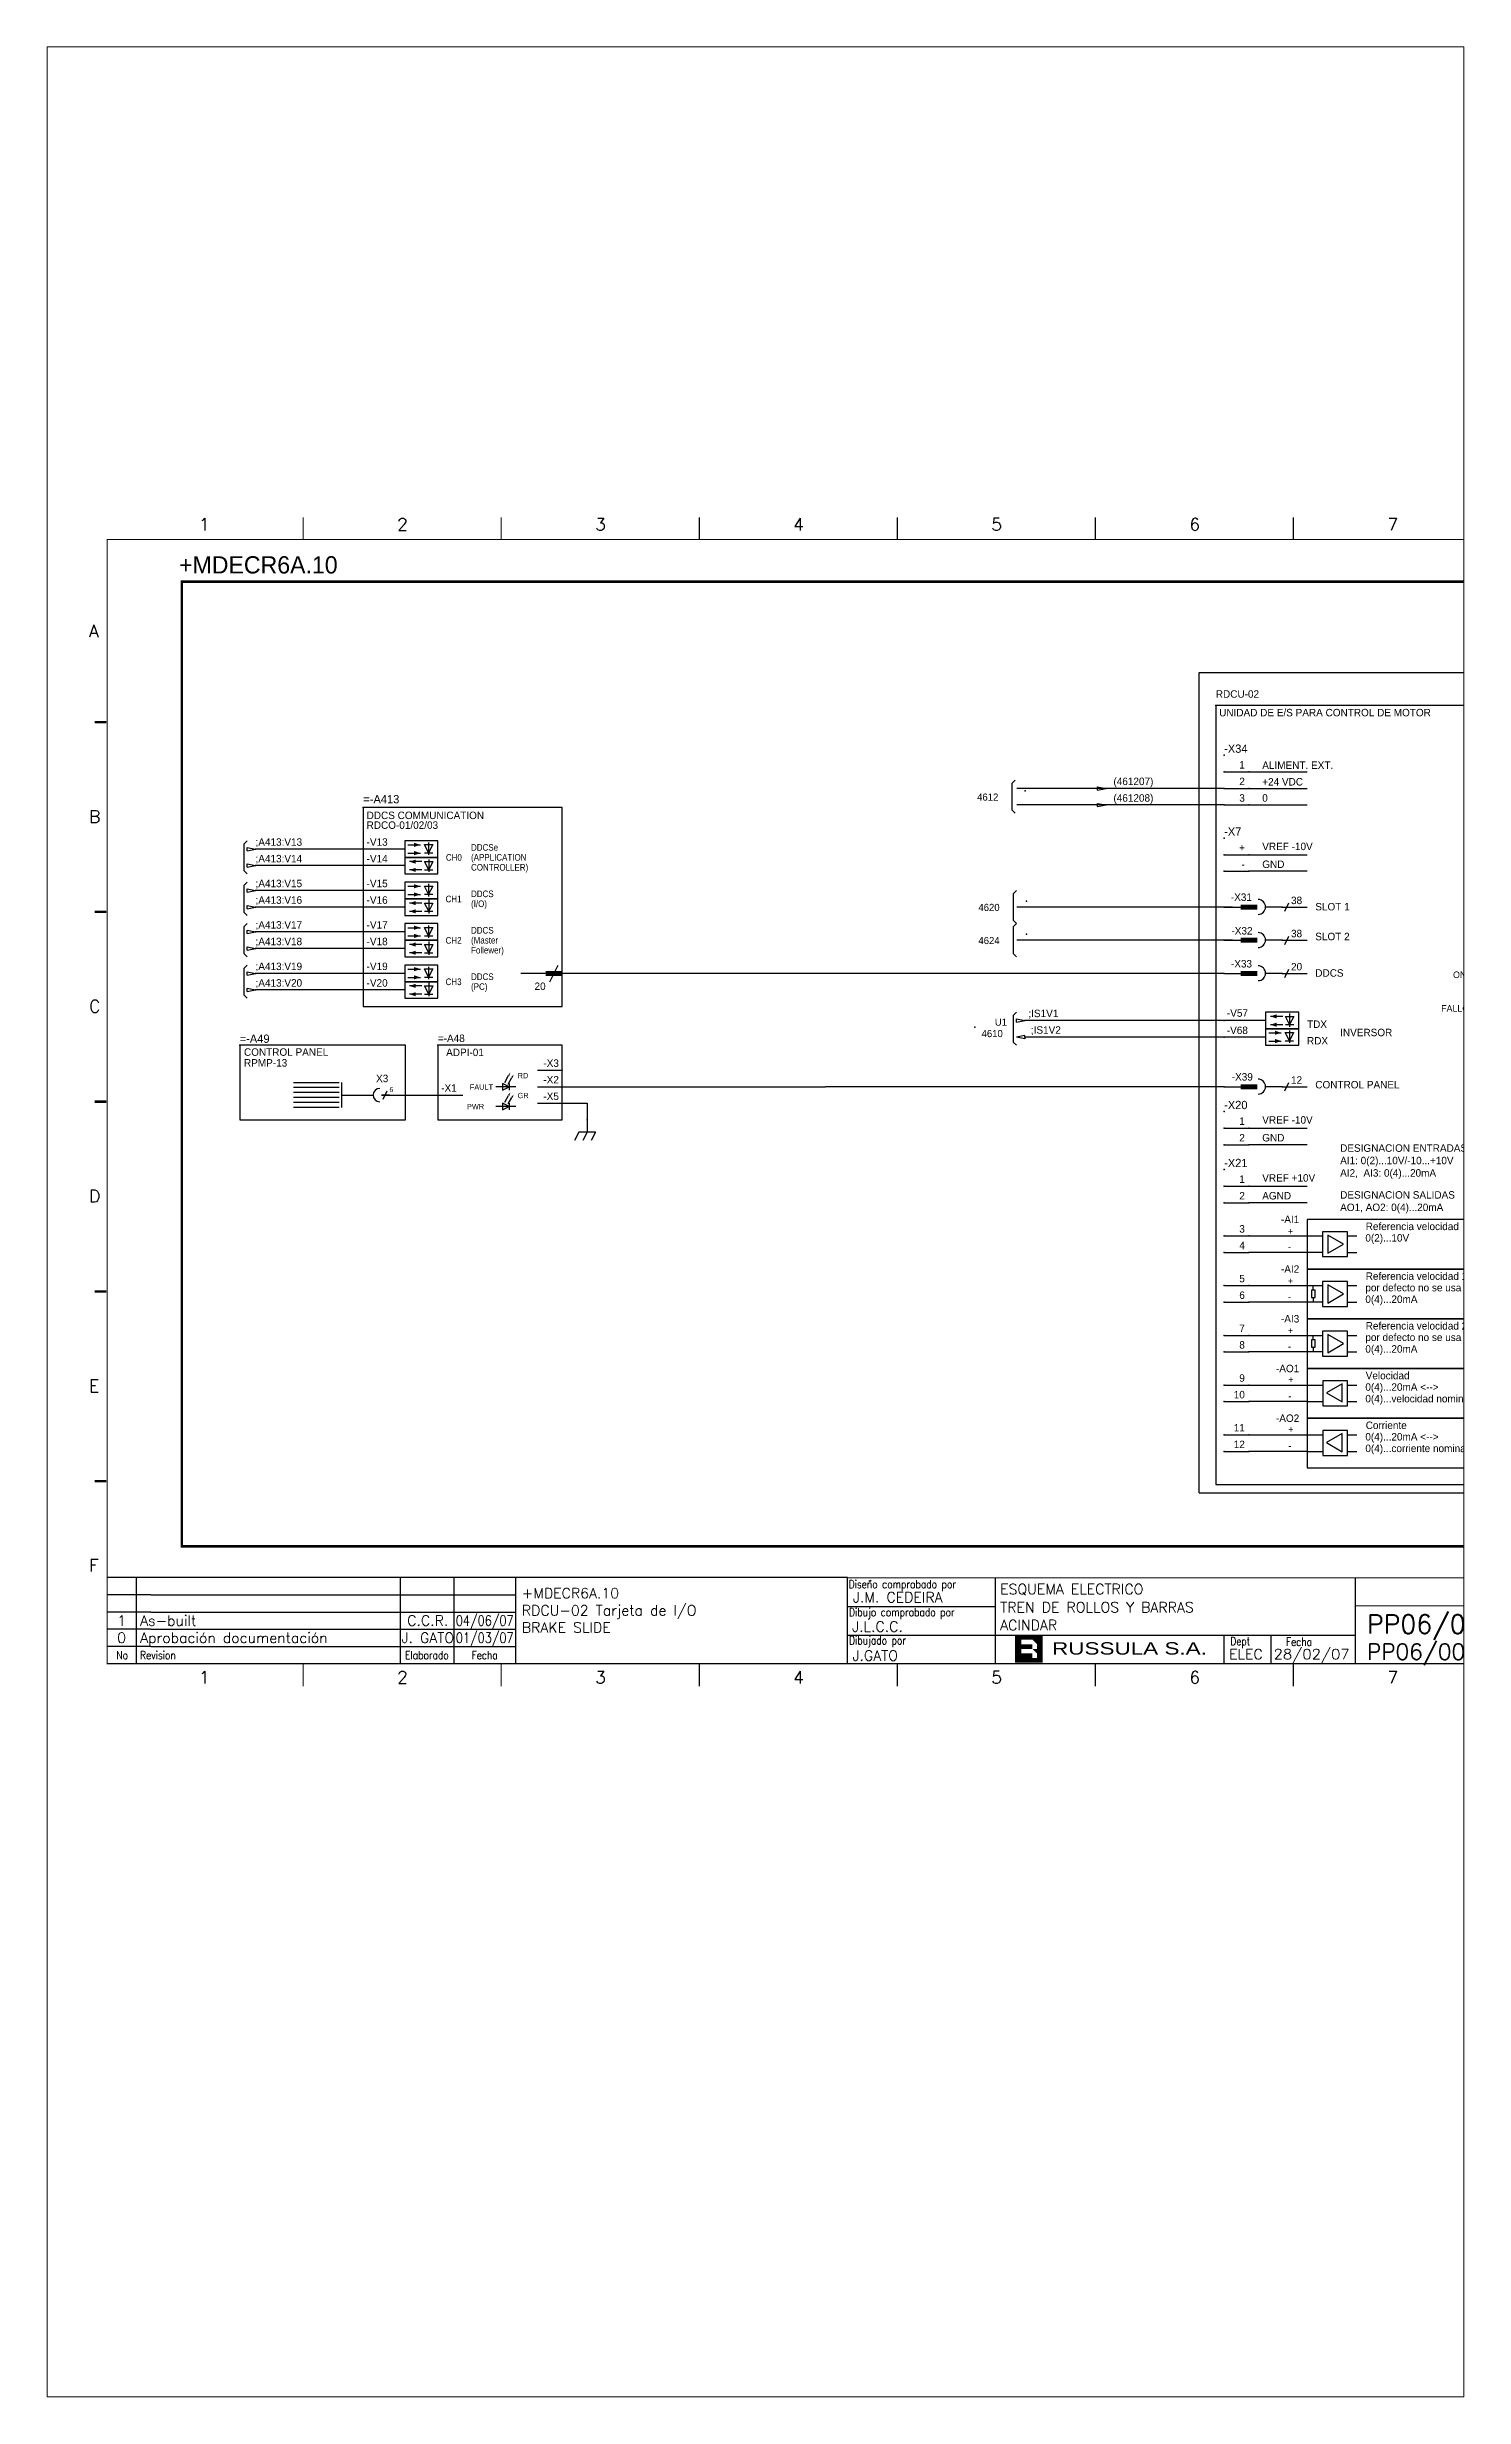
# Paper-space layout 'Layout1' of a CAD drawing. Extents: x 0.67 to 6.02, y 1.11 to 9.99.
# The model-space entities are those that its viewports show. They can reach past a viewport. Long polylines and large blocks are cut down to what shows.
import ezdxf
from ezdxf.enums import TextEntityAlignment as Align

# ---------------------------------------------------------------- set-up
doc = ezdxf.new("R2010")
doc.units = 0
doc.header["$LTSCALE"] = 15
doc.header["$MEASUREMENT"] = 0
doc.header["$PDSIZE"] = 2
for name, pattern in [('DASHDOT', [1, 0.5, -0.25, 0, -0.25]), ('SOSED_FRAMECONT', [2, 1, 1]), ('SOSED_FRAMEDOT', [2.5, 2, -0.25, 0, -0.25]), ('SOSED_IO', [2, 1, 1])]:
    doc.linetypes.add(name, pattern=pattern)
for name, color, linetype in [('1', 7, 'Continuous'), ('10', 5, 'Continuous'), ('2', 7, 'Continuous'), ('8', 1, 'Continuous'), ('9', 6, 'Continuous'), ('DIBUJO', 7, 'Continuous'), ('SOSED_CIRCUIT', 7, 'Continuous'), ('SOSED_DECORATIVE', 4, 'Continuous')]:
    doc.layers.add(name, color=color, linetype=linetype)
doc.styles.add('HELVETICA', font='HELV.SHX')
doc.styles.add('LABEL', font='SIMPLEX', dxfattribs={"width": 0.8, "height": 4})
doc.styles.add('ROMANS', font='ROMANS.shx', dxfattribs={"width": 0.8, "oblique": 15})

psp = doc.layouts.get("Layout1")

msp = doc.modelspace()

# ---------------------------------------------------------------- texts
at = {"layer": '2', "color": 6}
msp.add_text('+MDECR6A.10', height=5.212, dxfattribs=at).set_placement((-225.11, 407.04))
at = {"layer": 'SOSED_CIRCUIT', "color": 4, "linetype": 'ByBlock'}
for s, p in [('ALIMENT. EXT.', (101.6, 349.2)), ('+24 VDC', (101.6, 344.2)), ('VREF -10V', (101.6, 324.7)), ('VREF -10V', (101.6, 242.2)), ('DESIGNACION ENTRADAS', (125.1, 233.7)), ('AI1: 0(2)...10V/-10...+10V', (125.1, 229.95)), ('AI2,  AI3: 0(4)...20mA', (125.1, 226.2)), ('VREF +10V', (101.6, 224.7))]:
    msp.add_text(s, height=2.25, dxfattribs=at).set_placement(p, align=Align.MIDDLE_LEFT)
for s, p in [('0', (101.6, 338.2)), ('GND', (101.6, 318.2)), ('SLOT 1', (117.6, 305.4)), ('SLOT 2', (117.6, 296.4)), ('DDCS', (117.6, 285.4)), ('CONTROL PANEL', (117.6, 251.7)), ('GND', (101.6, 235.7)), ('AGND', (101.6, 218.2)), ('DESIGNACION SALIDAS', (125.1, 218.45)), ('AO1, AO2: 0(4)...20mA', (125.1, 214.7))]:
    msp.add_text(s, height=2.25, dxfattribs=at).set_placement(p)
at = {"layer": 'SOSED_CIRCUIT', "color": 140}
for s, p in [('38', (110.28, 307.3)), ('38', (110.28, 297.3)), ('20', (110.28, 287.3)), ('12', (110.28, 253.11))]:
    msp.add_text(s, height=2.25, dxfattribs=at).set_placement(p)
at = {"layer": 'SOSED_CIRCUIT', "color": 4, "linetype": 'ByBlock'}
for s, p in [('ON', (163.15, 285.98)), ('FALLO', (164.03, 275.83))]:
    msp.add_text(s, height=2, dxfattribs=at).set_placement(p, align=Align.MIDDLE_RIGHT)
at = {"layer": 'SOSED_DECORATIVE', "linetype": 'ByBlock'}
for s, p in [('+', (109.36, 208.64)), ('-', (109.36, 203.87)), ('+', (109.36, 193.64)), ('-', (109.36, 188.87)), ('+', (109.36, 178.64)), ('-', (109.36, 173.87)), ('+', (109.47, 163.89)), ('-', (109.47, 158.89)), ('+', (109.47, 148.89)), ('-', (109.47, 143.89))]:
    msp.add_text(s, height=2, dxfattribs=at).set_placement(p, align=Align.MIDDLE_LEFT)
at = {"layer": 'SOSED_DECORATIVE', "char_height": 2.25, "attachment_point": 1}
for s, insert, width in [('RDCU-02', (87.6, 371.81), 67.5), ('TDX', (115.1, 272.2), 12.5), ('INVERSOR', (125.1, 269.7), 12.5), ('RDX', (115.1, 267.2), 12.5)]:
    msp.add_mtext(s, dxfattribs=dict(at, insert=insert, width=width))

# ---------------------------------------------------------------- blocks, each defined once
blk = doc.blocks.new('LEDIT')
at = {"layer": 'SOSED_DECORATIVE', "color": 4, "linetype": 'ByBlock'}
for points in [[(20, -6.25), (12.5, -6.25)], [(15, -7.5), (17.5, -6.25), (15, -5)], [(15, -5), (15, -7.5)], [(15.81, -4.59), (17.29, -2.02)], [(17.11, -5.24), (18.55, -2.75)], [(17.5, -5), (17.5, -7.5)], [(20, -13.75), (12.5, -13.75)], [(15, -15), (17.5, -13.75), (15, -12.5)], [(15, -12.5), (15, -15)], [(15.81, -12.09), (17.29, -9.52)], [(17.11, -12.74), (18.55, -10.25)], [(17.5, -12.5), (17.5, -15)]]:
    blk.add_lwpolyline(points, dxfattribs=at)
for points in [[(17.95, -0.92), (17.6, -2.16), (17.05, -1.84)], [(17.95, -8.42), (17.6, -9.66), (17.05, -9.34)], [(19.2, -1.64), (18.85, -2.88), (18.31, -2.57)], [(19.2, -9.14), (18.85, -10.38), (18.31, -10.07)]]:
    blk.add_solid(points, dxfattribs=at)
at = {"layer": 'SOSED_CIRCUIT', "color": 4, "linetype": 'ByBlock'}
for s, p in [('FAULT', (11.43, -6.37)), ('PWR', (8.05, -13.72))]:
    blk.add_text(s, height=2, dxfattribs=at).set_placement(p, align=Align.MIDDLE_RIGHT)
for s, p in [('GR', (20.71, -9.56)), ('RD', (20.7, -2.06))]:
    blk.add_text(s, height=2, dxfattribs=at).set_placement(p, align=Align.MIDDLE_LEFT)
blk = doc.blocks.new('NOD')
at = {"color": 0, "linetype": 'ByBlock'}
blk.add_point((0, 0), dxfattribs=at)
at = {"color": 0, "linetype": 'ByBlock', "flags": 1}
blk.add_attdef('PINNR', (2, -2), '', height=1.8, dxfattribs=at)
blk = doc.blocks.new('ANIV')
at = {"color": 0, "linetype": 'ByBlock'}
blk.add_point((0, 0), dxfattribs=at)
for tag, p in [('ID4', (0, 10.5)), ('ID3', (0, 7.25)), ('ID2', (0, 4)), ('ID1', (0, 0.75))]:
    blk.add_attdef(tag, p, '', height=2.5, dxfattribs=at)
for tag, p in [('REM1', (1, -1)), ('REM2', (1, -4.25))]:
    blk.add_attdef(tag, text='', height=2.25, dxfattribs=at).set_placement(p, align=Align.TOP_LEFT)
for tag, p in [('ARTDES1', (1, -7.5)), ('ARTDES2', (1, -10.61)), ('ARTDES3', (1, -13.91)), ('ARTDES4', (1, -17.07))]:
    blk.add_attdef(tag, text='', height=2.25).set_placement(p, align=Align.TOP_LEFT)
blk = doc.blocks.new('3AFECADPI-01')
at = {"linetype": 'SOSED_FRAMEDOT', "ltscale": 0.8}
blk.add_lwpolyline([(0, 15), (0, -7.5), (37.5, -7.5), (37.5, 15)], close=True, dxfattribs=at)
at = {"layer": 'SOSED_DECORATIVE'}
for p, q in [((30, 7.5), (37.5, 7.5)), ((0, 0), (7.5, 0)), ((30, 2.5), (37.5, 2.5)), ((30, -2.5), (37.5, -2.5))]:
    blk.add_line(p, q, dxfattribs=at)
at = {"linetype": 'SOSED_FRAMEDOT'}
blk.add_blockref('ANIV', (0, 15), dxfattribs=at)
at = {"color": 0, "linetype": 'ByBlock'}
for p in [(37.5, 7.5), (0, 0), (37.5, 2.5), (37.5, -2.5)]:
    blk.add_blockref('NOD', p, dxfattribs=at)
at = {"layer": 'SOSED_CIRCUIT', "xscale": 0.8000000000000114, "yscale": 0.8000000000000114, "zscale": 0.8}
blk.add_blockref('LEDIT', (7.5, 7.5), dxfattribs=at)
at = {"color": 0, "linetype": 'ByBlock'}
for tag, p in [('ID4', (0, 25.75)), ('ID3', (0, 22.5)), ('ID2', (0, 19.25)), ('ID1', (0, 16)), ('1A', (1, 1))]:
    blk.add_attdef(tag, p, '', height=2.25, dxfattribs=at)
for tag, p in [('REM1', (2.5, 14)), ('REM2', (2.5, 10.75))]:
    blk.add_attdef(tag, text='', height=2.25, dxfattribs=at).set_placement(p, align=Align.TOP_LEFT)
for tag, p in [('3A', (36.5, 8.5)), ('4A', (36.5, -1.5)), ('2A', (36.5, 3.5))]:
    blk.add_attdef(tag, text='', height=2.25, dxfattribs=at).set_placement(p, align=Align.RIGHT)
blk = doc.blocks.new('3AFECCDP31201')
at = {"color": 0, "linetype": 'ByBlock'}
blk.add_point((-50, 15), dxfattribs=at)
at = {"layer": 'SOSED_CIRCUIT', "linetype": 'SOSED_FRAMEDOT'}
for p, q in [((0, 15), (-50, 15)), ((-50, 15), (-50, -7.5)), ((0, -7.5), (0, 15)), ((-50, -7.5), (0, -7.5))]:
    blk.add_line(p, q, dxfattribs=at)
at = {"layer": 'SOSED_DECORATIVE'}
for p, q in [((-19.25, 3.75), (-19.25, -3.75)), ((-19.25, 0), (-9.76, 0)), ((-6.73, -1.25), (-5.48, 1.25)), ((-4.76, 0), (0, 0))]:
    blk.add_line(p, q, dxfattribs=at)
for points in [[(-33.75, 3.75), (-20, 3.75)], [(-20, 2.25), (-33.75, 2.25)], [(-20, 0.75), (-33.75, 0.75)], [(-20, -0.75), (-33.75, -0.75)], [(-20, -2.25), (-33.75, -2.25)], [(-20, -3.75), (-33.75, -3.75)]]:
    blk.add_lwpolyline(points, dxfattribs=at)
at = {"layer": 'SOSED_DECORATIVE', "const_width": 0.5}
blk.add_lwpolyline([(-4.76, 0), (-7.26, 0)], dxfattribs=at)
at = {"layer": 'SOSED_DECORATIVE'}
blk.add_arc((-7.76, 0), 2, 90, 270, dxfattribs=at)
at = {"color": 0, "linetype": 'ByBlock'}
blk.add_blockref('NOD', (0, 0), dxfattribs=at)
for tag, p in [('ID4', (-50, 25.5)), ('ID3', (-50, 22.25)), ('ID2', (-50, 19)), ('ID1', (-50, 15.75))]:
    blk.add_attdef(tag, p, '', height=2.5, dxfattribs=at)
for tag, p in [('REM1', (-48.7, 14.09)), ('REM2', (-48.7, 10.84))]:
    blk.add_attdef(tag, text='', height=2.25, dxfattribs=at).set_placement(p, align=Align.TOP_LEFT)
blk.add_attdef('1A', text='', height=2.25, dxfattribs=at).set_placement((-5.18, 3.88), align=Align.RIGHT)
at = {"layer": 'SOSED_CIRCUIT', "color": 140}
blk.add_text('6', height=1.5, dxfattribs=at).set_placement((-4.83, 0.91))
blk = doc.blocks.new('3AFEKXIOTERM01A')
at = {"color": 0, "linetype": 'ByBlock'}
blk.add_line((0, 0), (7.5, 0), dxfattribs=at)
for p in [(0, 0), (7.5, 0)]:
    blk.add_blockref('NOD', p, dxfattribs=at)
blk.add_attdef('*A', text='', height=2.25, dxfattribs=at).set_placement((6.25, 1), align=Align.RIGHT)
blk = doc.blocks.new('3AFEC2NIOBOX01A')
at = {"color": 0, "linetype": 'ByBlock'}
for points in [[(0, -5), (0, -10), (72.5, -10), (72.5, 5)], [(72.5, 5), (0, 5), (0, 0)], [(0, 0), (0, -5)]]:
    blk.add_lwpolyline(points, dxfattribs=at)
for p in [(0, 0), (0, -5)]:
    blk.add_blockref('NOD', p, dxfattribs=at)
for tag, p in [('ID4', (-2.34, 13.63)), ('ID3', (-2.34, 10.38)), ('ID2', (-2.34, 7.13)), ('ID_ABS', (-2.34, 4.03)), ('ID1', (-2.34, 3.88)), ('1A', (4, 1)), ('2A', (4, -4))]:
    blk.add_attdef(tag, text='', height=2.25, dxfattribs=at).set_placement(p, align=Align.RIGHT)
for tag, p in [('DENOM1', (17.6, -1.72)), ('ID_FREE', (17.71, 1.75)), ('DENOM2', (17.6, -5.22)), ('DENOM3', (17.6, -8.72))]:
    blk.add_attdef(tag, p, '', height=2.25, dxfattribs=at)
for tag, p in [('REM1', (73.97, -4.05)), ('REM2', (74.05, -7.21))]:
    blk.add_attdef(tag, text='', height=2.25, dxfattribs=at).set_placement(p, align=Align.TOP_LEFT)
blk = doc.blocks.new('3AFEKXIOTERM02A')
at = {"color": 0, "linetype": 'ByBlock'}
blk.add_line((0, 0), (7.5, 0), dxfattribs=at)
for p in [(0, 0), (7.5, 0)]:
    blk.add_blockref('NOD', p, dxfattribs=at)
blk.add_attdef('ID_B', (-2.43, 6.92), '', height=2.25, dxfattribs=at)
blk.add_attdef('*A', text='', height=2.25, dxfattribs=at).set_placement((6.25, 1), align=Align.RIGHT)
blk.add_attdef('CREF', text='', height=2.25, dxfattribs=at).set_placement((-7.51, -2.09), align=Align.MIDDLE_RIGHT)
blk = doc.blocks.new('cx021504a')
at = {"color": 0, "linetype": 'ByBlock'}
for p, q in [((0, 0), (0, -3.75)), ((-2.5, -3.75), (-3.75, -6.25)), ((2.5, -3.75), (-2.5, -3.75)), ((0, -3.75), (-1.25, -6.25)), ((2.5, -3.75), (1.25, -6.25))]:
    blk.add_line(p, q, dxfattribs=at)
blk.add_blockref('NOD', (0, 0), dxfattribs=at)
for tag, p in [('ID4', (-5, 8.5)), ('ID3', (-5, 5.25)), ('ID2', (-5, 2)), ('ID1', (-5, -1.25))]:
    blk.add_attdef(tag, text='', height=2.25, dxfattribs=at).set_placement(p, align=Align.RIGHT)
blk.add_attdef('1A', (-1, -2.75), '', height=2.25, rotation=90, dxfattribs=at)
for tag, p in [('REM1', (-5, -3.75)), ('REM2', (-5, -7))]:
    blk.add_attdef(tag, text='', height=2.25, dxfattribs=at).set_placement(p, align=Align.TOP_RIGHT)
blk = doc.blocks.new('3AFECTXD01C')
at = {"layer": 'SOSED_DECORATIVE'}
for p, q in [((12.5, 0), (0, 0)), ((19.73, 2.14), (19.73, -1.61)), ((19.73, 1.85), (19.73, -1.9))]:
    blk.add_line(p, q, dxfattribs=at)
at = {"layer": 'SOSED_DECORATIVE', "linetype": 'SOSED_FRAMECONT'}
blk.add_lwpolyline([(12.5, -2.5), (22.5, -2.5), (22.5, 2.5), (12.5, 2.5)], close=True, dxfattribs=at)
at = {"layer": 'SOSED_DECORATIVE'}
for points in [[(17.69, 1.21), (13.94, 1.21)], [(18.48, 1.23), (20.98, 1.23)], [(18.48, 1.23), (20.98, 1.23)], [(20.98, 1.23), (19.73, -1.27), (18.48, 1.23)], [(20.98, 1.23), (19.73, -1.27), (18.48, 1.23)], [(17.69, -1.29), (13.94, -1.29)], [(18.48, -1.27), (20.98, -1.27)], [(18.48, -1.27), (20.98, -1.27)]]:
    blk.add_lwpolyline(points, dxfattribs=at)
for points in [[(13.94, 1.21), (15.81, 1.84), (15.81, 0.59)], [(13.94, -1.29), (15.81, -0.66), (15.81, -1.91)]]:
    blk.add_solid(points, dxfattribs=at)
at = {"color": 0, "linetype": 'ByBlock'}
blk.add_blockref('NOD', (0, 0), dxfattribs=at)
for tag, p in [('1A', (0.83, 1.11)), ('ID1', (24.1, -0.75))]:
    blk.add_attdef(tag, p, '', height=2.25, dxfattribs=at)
blk = doc.blocks.new('3AFECRXD01C')
at = {"layer": 'SOSED_DECORATIVE'}
for p, q in [((12.5, 0), (0, 0)), ((19.69, 1.99), (19.69, -1.76)), ((19.69, 1.99), (19.69, -1.76))]:
    blk.add_line(p, q, dxfattribs=at)
at = {"layer": 'SOSED_DECORATIVE', "linetype": 'SOSED_FRAMECONT'}
blk.add_lwpolyline([(12.5, -2.5), (22.5, -2.5), (22.5, 2.5), (12.5, 2.5)], close=True, dxfattribs=at)
at = {"layer": 'SOSED_DECORATIVE'}
for points in [[(13.47, 1.29), (17.22, 1.29)], [(20.94, 1.36), (19.69, -1.14), (18.44, 1.36)], [(20.94, 1.36), (19.69, -1.14), (18.44, 1.36)], [(18.44, 1.36), (20.94, 1.36)], [(18.44, 1.36), (20.94, 1.36)], [(13.47, -1.21), (17.22, -1.21)], [(18.44, -1.14), (20.94, -1.14)], [(18.44, -1.14), (20.94, -1.14)]]:
    blk.add_lwpolyline(points, dxfattribs=at)
for points in [[(17.22, 1.29), (15.34, 0.66), (15.34, 1.91)], [(17.22, 1.29), (15.34, 0.66), (15.34, 1.91)], [(17.22, -1.21), (15.34, -1.84), (15.34, -0.59)], [(17.22, -1.21), (15.34, -1.84), (15.34, -0.59)]]:
    blk.add_solid(points, dxfattribs=at)
at = {"color": 0, "linetype": 'ByBlock'}
blk.add_blockref('NOD', (0, 0), dxfattribs=at)
for tag, p in [('1A', (0.8, 0.9)), ('ID1', (24.03, -0.75))]:
    blk.add_attdef(tag, p, '', height=2.25, dxfattribs=at)
blk = doc.blocks.new('3AFECXX03030501D')
at = {"color": 0, "linetype": 'ByBlock'}
for p, q in [((-17.5, 0), (-12.5, 0)), ((0, 0), (-5, 0))]:
    blk.add_line(p, q, dxfattribs=at)
at = {"color": 0, "linetype": 'ByBlock', "const_width": 1.5}
blk.add_lwpolyline([(-12.5, 0), (-12.5, 0), (-7.5, 0)], dxfattribs=at)
blk.add_arc((-7.24, 0.05), 2.24, 270, 90)
at = {"color": 0, "linetype": 'ByBlock'}
for p in [(-17.5, 0), (0, 0)]:
    blk.add_blockref('NOD', p, dxfattribs=at)
for tag, p in [('ID4', (-9.5, 13.75)), ('ID3', (-9.5, 10.5)), ('ID2', (-9.5, 7.25)), ('ID1', (-9.5, 4))]:
    blk.add_attdef(tag, text='', height=2.25, dxfattribs=at).set_placement(p, align=Align.CENTER)
blk.add_attdef('*A', text='', height=2.25, dxfattribs=at).set_placement((-1, 1), align=Align.RIGHT)
blk = doc.blocks.new('ASIGSNKL')
at = {"color": 0, "linetype": 'ByBlock'}
for p, q in [((-2.5, -0.5), (-2.5, 0.5)), ((-2.5, 0.5), (0, 0)), ((-2.5, -0.5), (0, 0))]:
    blk.add_line(p, q, dxfattribs=at)
blk.add_blockref('NOD', (0, 0), dxfattribs=at)
blk.add_attdef('CREF', text='', height=2.25, dxfattribs=at).set_placement((-3.5, 0), align=Align.MIDDLE_RIGHT)
blk.add_attdef('ID1', (0, 1), '', height=2.25, dxfattribs=at)
for tag, p in [('REM1', (-3.5, -2.5)), ('REM2', (-3.5, -5.75))]:
    blk.add_attdef(tag, text='', height=2.25, dxfattribs=at).set_placement(p, align=Align.TOP_RIGHT)
blk = doc.blocks.new('$PP313')
at = {"layer": '2'}
blk.add_blockref('NOD', (0, 0), dxfattribs=at)
at = {"layer": '8'}
blk.add_attdef('1A', (1, -3.325), '', height=2.15, dxfattribs=at)
at = {"layer": '9'}
blk.add_attdef('ID', (1, 1), '', height=2.15, dxfattribs=at)
blk = doc.blocks.new('3AFECAPRDCO0X01A')
at = {"color": 0, "linetype": 'ByBlock'}
for p, q in [((60, 12.5), (0, 12.5)), ((0, 12.5), (0, -47.5)), ((60, -47.5), (60, 12.5)), ((0, -47.5), (60, -47.5))]:
    blk.add_line(p, q, dxfattribs=at)
blk.add_point((0, 12.5), dxfattribs=at)
blk.add_point((60, -37.5))
at = {"layer": 'SOSED_DECORATIVE'}
for p, q in [((12.5, 0), (0, 0)), ((19.69, 1.99), (19.69, -1.76)), ((12.5, -5), (0, -5)), ((19.73, -3.15), (19.73, -6.9)), ((12.5, -12.5), (0, -12.5)), ((19.69, -10.51), (19.69, -14.26)), ((12.5, -17.5), (0, -17.5)), ((19.73, -15.36), (19.73, -19.11)), ((19.73, -15.65), (19.73, -19.4)), ((12.5, -25), (0, -25)), ((19.69, -23.01), (19.69, -26.76)), ((19.69, -23.01), (19.69, -26.76)), ((19.73, -27.86), (19.73, -31.61)), ((19.73, -28.15), (19.73, -31.9)), ((12.5, -30), (0, -30)), ((56.25, -40), (58.75, -35)), ((12.5, -37.5), (0, -37.5)), ((12.5, -42.5), (0, -42.5)), ((19.69, -35.51), (19.69, -39.26)), ((19.69, -35.51), (19.69, -39.26)), ((19.73, -40.36), (19.73, -44.11)), ((19.73, -40.65), (19.73, -44.4)), ((55, -37.5), (47.5, -37.5))]:
    blk.add_line(p, q, dxfattribs=at)
for points in [[(12.5, -2.5), (22.5, -2.5), (22.5, 2.5), (12.5, 2.5)], [(12.5, -7.5), (22.5, -7.5), (22.5, -2.5), (12.5, -2.5)], [(12.5, -15), (22.5, -15), (22.5, -10), (12.5, -10)], [(12.5, -20), (22.5, -20), (22.5, -15), (12.5, -15)], [(12.5, -27.5), (22.5, -27.5), (22.5, -22.5), (12.5, -22.5)], [(12.5, -32.5), (22.5, -32.5), (22.5, -27.5), (12.5, -27.5)], [(12.5, -40), (22.5, -40), (22.5, -35), (12.5, -35)], [(12.5, -45), (22.5, -45), (22.5, -40), (12.5, -40)]]:
    blk.add_lwpolyline(points, close=True, dxfattribs=at)
for points in [[(13.47, 1.29), (17.22, 1.29)], [(20.94, 1.36), (19.69, -1.14), (18.44, 1.36)], [(20.94, 1.36), (19.69, -1.14), (18.44, 1.36)], [(18.44, 1.36), (20.94, 1.36)], [(18.44, 1.36), (20.94, 1.36)], [(13.47, -1.21), (17.22, -1.21)], [(17.69, -3.79), (13.94, -3.79)], [(17.69, -6.29), (13.94, -6.29)], [(18.44, -1.14), (20.94, -1.14)], [(18.44, -1.14), (20.94, -1.14)], [(20.98, -3.77), (19.73, -6.27), (18.48, -3.77)], [(20.98, -3.77), (19.73, -6.27), (18.48, -3.77)], [(18.48, -3.77), (20.98, -3.77)], [(18.48, -3.77), (20.98, -3.77)], [(18.48, -6.27), (20.98, -6.27)], [(18.48, -6.27), (20.98, -6.27)], [(13.47, -11.21), (17.22, -11.21)], [(13.47, -13.71), (17.22, -13.71)], [(18.44, -11.14), (20.94, -11.14)], [(18.44, -11.14), (20.94, -11.14)], [(20.94, -11.14), (19.69, -13.64), (18.44, -11.14)], [(20.94, -11.14), (19.69, -13.64), (18.44, -11.14)], [(18.44, -13.64), (20.94, -13.64)], [(18.44, -13.64), (20.94, -13.64)], [(17.69, -16.29), (13.94, -16.29)], [(17.69, -18.79), (13.94, -18.79)], [(20.98, -16.27), (19.73, -18.77), (18.48, -16.27)], [(20.98, -16.27), (19.73, -18.77), (18.48, -16.27)], [(18.48, -16.27), (20.98, -16.27)], [(18.48, -16.27), (20.98, -16.27)], [(18.48, -18.77), (20.98, -18.77)], [(18.48, -18.77), (20.98, -18.77)], [(13.47, -23.71), (17.22, -23.71)], [(13.47, -26.21), (17.22, -26.21)], [(20.94, -23.64), (19.69, -26.14), (18.44, -23.64)], [(20.94, -23.64), (19.69, -26.14), (18.44, -23.64)], [(18.44, -23.64), (20.94, -23.64)], [(18.44, -23.64), (20.94, -23.64)], [(18.44, -26.14), (20.94, -26.14)], [(18.44, -26.14), (20.94, -26.14)], [(17.69, -28.79), (13.94, -28.79)], [(17.69, -31.29), (13.94, -31.29)], [(18.48, -28.77), (20.98, -28.77)], [(18.48, -28.77), (20.98, -28.77)], [(20.98, -28.77), (19.73, -31.27), (18.48, -28.77)], [(20.98, -28.77), (19.73, -31.27), (18.48, -28.77)], [(18.48, -31.27), (20.98, -31.27)], [(18.48, -31.27), (20.98, -31.27)], [(13.47, -36.21), (17.22, -36.21)], [(13.47, -38.71), (17.22, -38.71)], [(17.69, -41.29), (13.94, -41.29)], [(18.44, -36.14), (20.94, -36.14)], [(18.44, -36.14), (20.94, -36.14)], [(20.94, -36.14), (19.69, -38.64), (18.44, -36.14)], [(20.94, -36.14), (19.69, -38.64), (18.44, -36.14)], [(18.44, -38.64), (20.94, -38.64)], [(18.44, -38.64), (20.94, -38.64)], [(18.48, -41.27), (20.98, -41.27)], [(20.98, -41.27), (19.73, -43.77), (18.48, -41.27)], [(20.98, -41.27), (19.73, -43.77), (18.48, -41.27)], [(18.48, -41.27), (20.98, -41.27)], [(17.69, -43.79), (13.94, -43.79)], [(18.48, -43.77), (20.98, -43.77)], [(18.48, -43.77), (20.98, -43.77)]]:
    blk.add_lwpolyline(points, dxfattribs=at)
at = {"layer": 'SOSED_DECORATIVE', "linetype": 'ByBlock', "const_width": 1.5}
blk.add_lwpolyline([(55, -37.5), (55, -37.5), (60, -37.5)], dxfattribs=at)
at = {"layer": 'SOSED_DECORATIVE'}
for points in [[(17.22, 1.29), (15.34, 0.66), (15.34, 1.91)], [(17.22, 1.29), (15.34, 0.66), (15.34, 1.91)], [(13.94, -3.79), (15.81, -3.16), (15.81, -4.41)], [(13.94, -6.29), (15.81, -5.66), (15.81, -6.91)], [(17.22, -1.21), (15.34, -1.84), (15.34, -0.59)], [(17.22, -1.21), (15.34, -1.84), (15.34, -0.59)], [(17.22, -11.21), (15.34, -11.84), (15.34, -10.59)], [(17.22, -11.21), (15.34, -11.84), (15.34, -10.59)], [(17.22, -13.71), (15.34, -14.34), (15.34, -13.09)], [(17.22, -13.71), (15.34, -14.34), (15.34, -13.09)], [(13.94, -16.29), (15.81, -15.66), (15.81, -16.91)], [(13.94, -18.79), (15.81, -18.16), (15.81, -19.41)], [(13.94, -28.79), (15.81, -28.16), (15.81, -29.41)], [(17.22, -23.71), (15.34, -24.34), (15.34, -23.09)], [(17.22, -23.71), (15.34, -24.34), (15.34, -23.09)], [(17.22, -26.21), (15.34, -26.84), (15.34, -25.59)], [(17.22, -26.21), (15.34, -26.84), (15.34, -25.59)], [(13.94, -31.29), (15.81, -30.66), (15.81, -31.91)], [(13.94, -41.29), (15.81, -40.66), (15.81, -41.91)], [(17.22, -36.21), (15.34, -36.84), (15.34, -35.59)], [(17.22, -36.21), (15.34, -36.84), (15.34, -35.59)], [(17.22, -38.71), (15.34, -39.34), (15.34, -38.09)], [(17.22, -38.71), (15.34, -39.34), (15.34, -38.09)], [(13.94, -43.79), (15.81, -43.16), (15.81, -44.41)]]:
    blk.add_solid(points, dxfattribs=at)
at = {"color": 0, "linetype": 'ByBlock'}
for p in [(0, 0), (0, -5), (0, -12.5), (0, -17.5), (0, -25), (0, -30), (0, -37.5), (0, -42.5)]:
    blk.add_blockref('NOD', p, dxfattribs=at)
at = {"color": 140}
blk.add_text('20', height=2.25, dxfattribs=at).set_placement((55, -42.5), align=Align.RIGHT)
at = {"color": 0, "linetype": 'ByBlock'}
for p, height in [((0, 23.57), 2.5), ((0, 20.32), 2.5), ((0, 17.07), 2.5), ((0, 13.82), 2.5), ((1, 1), 2.25), ((1, -4), 2.25), ((1, -11.5), 2.25), ((1, -16.5), 2.25), ((1, -24), 2.25), ((1, -29), 2.25), ((1, -36.5), 2.25), ((1, -41.5), 2.25)]:
    blk.add_attdef('', p, '', height=height, dxfattribs=at)
for p in [(1, 11.31), (1, 8.36), (0.9, 5.55), (0.9, 2.44), (0.9, -0.85), (0.9, -4.02)]:
    blk.add_attdef('', text='', height=2.25, dxfattribs=at).set_placement(p, align=Align.TOP_LEFT)
at = {"layer": 'SOSED_DECORATIVE', "width": 0.9}
for s, p in [('DDCSe', (32.5, -0.5)), ('CH0', (24.92, -3.51)), ('CONTROLLER)', (32.5, -6.5)), ('(APPLICATION', (32.5, -3.5)), ('CH1', (24.83, -16.05)), ('DDCS', (32.5, -14.5)), ('(I/O)', (32.5, -17.5)), ('CH2', (24.83, -28.54)), ('(Master', (32.5, -28.5)), ('DDCS', (32.5, -25.5)), ('Follewer)', (32.5, -31.5)), ('CH3', (24.83, -41.04)), ('(PC)', (32.5, -42.5)), ('DDCS', (32.5, -39.5))]:
    blk.add_text(s, height=2, dxfattribs=at).set_placement(p)
blk = doc.blocks.new('ASIGSRCR')
at = {"color": 0, "linetype": 'ByBlock'}
for p, q in [((0, 0), (0, 0.5)), ((0, 0.5), (2.5, 0)), ((0, 0), (0, -0.5)), ((0, -0.5), (2.5, 0))]:
    blk.add_line(p, q, dxfattribs=at)
at = {"color": 0, "linetype": 'ByBlock', "xscale": -1}
blk.add_blockref('NOD', (0, 0), dxfattribs=at)
at = {"color": 0, "linetype": 'ByBlock'}
blk.add_attdef('ID1', text='', height=2.25, dxfattribs=at).set_placement((0, 1), align=Align.RIGHT)
blk.add_attdef('CREF', text='', height=2.25, dxfattribs=at).set_placement((3.5, 0), align=Align.MIDDLE_LEFT)
for tag, p in [('REM1', (3.5, -2.5)), ('REM2', (3.5, -5.75))]:
    blk.add_attdef(tag, text='', height=2.25, dxfattribs=at).set_placement(p, align=Align.TOP_LEFT)
blk = doc.blocks.new('asigsnkr')
at = {"color": 0, "linetype": 'ByBlock'}
for p, q in [((2.5, 0.5), (0, 0)), ((2.5, -0.5), (0, 0)), ((2.5, -0.5), (2.5, 0.5))]:
    blk.add_line(p, q, dxfattribs=at)
at = {"color": 0, "linetype": 'ByBlock', "xscale": -1}
blk.add_blockref('NOD', (0, 0), dxfattribs=at)
at = {"color": 0, "linetype": 'ByBlock'}
blk.add_attdef('ID1', text='', height=2.25, dxfattribs=at).set_placement((0, 1), align=Align.RIGHT)
blk.add_attdef('CREF', text='', height=2.25, dxfattribs=at).set_placement((3.5, 0), align=Align.MIDDLE_LEFT)
for tag, p in [('REM1', (3.5, -2.5)), ('REM2', (3.5, -5.75))]:
    blk.add_attdef(tag, text='', height=2.25, dxfattribs=at).set_placement(p, align=Align.TOP_LEFT)
blk = doc.blocks.new('newcajec')
at = {"layer": '1'}
for p, q in [((179.4, 20.85), (0.13, 20.85)), ((7, 20.85), (7, 0)), ((71, 20.85), (71, 0)), ((84, 20.85), (84, 0.09)), ((99, 20.85), (99, 0)), ((184.64, 20.18), (184.81, 20.01)), ((184.81, 20.01), (185.18, 20.25)), ((215.2, 20.8), (215.2, 0)), ((10.6, 16.64), (0, 16.64)), ((10.6, 12.48), (0, 12.48)), ((10.6, 16.64), (99, 16.64)), ((10.6, 12.48), (99, 12.48)), ((179.4, 13.87), (215.2, 13.87)), ((10.6, 8.32), (0, 8.32)), ((10.6, 8.32), (99, 8.32)), ((179.4, 6.93), (267.63, 6.93)), ((267.63, 6.93), (302.5, 6.93)), ((270.63, 6.91), (270.63, 0)), ((282.07, 6.93), (282.07, 0)), ((10.6, 4.16), (0, 4.16)), ((10.6, 4.16), (99, 4.16))]:
    blk.add_line(p, q, dxfattribs=at)
for points in [[(47.5, 272.5, 0.3, 0.3, 0), (47.5, 277.91, 0.3, 0.3, 0)], [(95.5, 272.5, 0.3, 0.3, 0), (95.5, 277.91, 0.3, 0.3, 0)], [(143.5, 272.5, 0.3, 0.3, 0), (143.5, 277.91, 0.3, 0.3, 0)], [(191.5, 272.5, 0.3, 0.3, 0), (191.5, 277.91, 0.3, 0.3, 0)], [(239.5, 272.5, 0.3, 0.3, 0), (239.5, 277.91, 0.3, 0.3, 0)], [(287.5, 272.5, 0.3, 0.3, 0), (287.5, 277.91, 0.3, 0.3, 0)], [(-2.99, 228.23, 0.6, 0.6, 0), (-0.18, 228.23, 0.6, 0.6, 0)], [(-2.99, 182.23, 0.6, 0.6, 0), (-0.18, 182.23, 0.6, 0.6, 0)], [(-2.99, 136.23, 0.6, 0.6, 0), (-0.18, 136.23, 0.6, 0.6, 0)], [(-2.99, 90.23, 0.6, 0.6, 0), (-0.18, 90.23, 0.6, 0.6, 0)], [(-2.99, 44.23, 0.6, 0.6, 0), (-0.18, 44.23, 0.6, 0.6, 0)], [(383, 20.8, 0.3, 0.3, 0), (179.4, 20.8, 0.3, 0.3, 0), (179.4, 0, 0.3, 0.3, 0)], [(302.5, 20.8, 0.3, 0.3, 0), (302.5, 0, 0.3, 0.3, 0)], [(302.5, 14, 0.3, 0.3, 0), (383, 14, 0.3, 0.3, 0)], [(47.5, -5.5, 0.3, 0.3, 0), (47.5, -0.09, 0.3, 0.3, 0)], [(95.5, -5.5, 0.3, 0.3, 0), (95.5, -0.09, 0.3, 0.3, 0)], [(143.5, -5.5, 0.3, 0.3, 0), (143.5, -0.09, 0.3, 0.3, 0)], [(191.5, -5.5, 0.3, 0.3, 0), (191.5, -0.09, 0.3, 0.3, 0)], [(239.5, -5.5, 0.3, 0.3, 0), (239.5, -0.09, 0.3, 0.3, 0)], [(287.5, -5.5, 0.3, 0.3, 0), (287.5, -0.09, 0.3, 0.3, 0)]]:
    blk.add_lwpolyline(points, format="xyseb", dxfattribs=at)
at = {"layer": '1', "const_width": 0.3}
blk.add_lwpolyline([(0, 0), (0, 272.5), (383, 272.5), (383, 0)], close=True, dxfattribs=at)
at = {"layer": '2', "color": 14}
for p, q in [((221.42, 4.69), (221.42, 5.81)), ((221.42, 2.47), (221.42, 3.58))]:
    blk.add_line(p, q, dxfattribs=at)
for points in [[(220.05, 5.81), (220.05, 6.92), (226.74, 5.81), (226.74, 6.92)], [(221.42, 2.47), (220.05, 2.47), (221.42, 5.81), (220.05, 5.81)], [(224.25, 5.81), (225.37, 5.81), (225.37, 4.69)], [(225.37, 5.81), (226.74, 5.81), (225.37, 1.35), (226.74, 1.35)], [(224.25, 0.24), (224.25, 2.47), (220.05, 0.24), (220.05, 2.47)], [(221.42, 4.69), (224.25, 4.69), (221.42, 3.58), (224.25, 3.58)], [(224.25, 3.58), (225.37, 3.58), (225.37, 2.47)], [(226.74, 1.35), (226.74, 0.24), (224.25, 1.35), (224.25, 0.24)]]:
    blk.add_solid(points, dxfattribs=at)
at = {"layer": '1', "style": 'ROMANS'}
for s, p in [('1', (22.29, 274.68)), ('2', (70.29, 274.68)), ('3', (118.29, 274.68)), ('4', (166.29, 274.68)), ('5', (214.29, 274.68)), ('6', (262.29, 274.68)), ('7', (310.29, 274.68)), ('A', (-4.37, 248.84)), ('B', (-4.37, 203.84)), ('C', (-4.37, 157.84)), ('D', (-4.37, 111.84)), ('E', (-4.37, 65.84)), ('F', (-4.37, 22.34)), ('1', (22.29, -4.82)), ('2', (70.29, -4.82)), ('3', (118.29, -4.82)), ('4', (166.29, -4.82)), ('5', (214.29, -4.82)), ('6', (262.29, -4.82)), ('7', (310.29, -4.82))]:
    blk.add_text(s, height=3, dxfattribs=at).set_placement(p)
at = {"layer": '1', "style": 'LABEL', "width": 0.8}
for s, p in [('Diseno comprobado por', (179.73, 18.27)), ('Dibujo comprobado por', (179.81, 11.47)), ('Dibujado por', (179.83, 4.64)), ('Fecha', (285.71, 4.3)), ('No', (2.23, 1.05)), ('Revision', (8, 1.05))]:
    blk.add_text(s, height=2, dxfattribs=at).set_placement(p)
for s, p in [('Dept', (274.61, 4.44)), ('Elaborado', (77.5, 1.05)), ('Fecha', (91.5, 1.05))]:
    blk.add_text(s, height=2, dxfattribs=at).set_placement(p, align=Align.CENTER)
at = {"layer": '10', "style": 'ROMANS'}
for tag, p in [('REV41', (3.5, 18.74)), ('REV43', (77.7, 18.74)), ('REV31', (3.5, 14.58)), ('REV21', (3.5, 10.42)), ('REV33', (77.7, 14.58)), ('REV23', (77.7, 10.42)), ('REV11', (3.5, 6.27)), ('REV13', (77.7, 6.27))]:
    blk.add_attdef(tag, text='', height=2.5, dxfattribs=at).set_placement(p, align=Align.MIDDLE)
for tag, p, height in [('REV42', (8, 17.49), 2.5), ('SHEETNAME1', (100.5, 15.83), 2.5), ('DESIGNCHECK', (180.74, 14.83), 2.5), ('DOCUMENTTYPE', (216.43, 16.8), 2.5), ('NOTA', (305.32, 15.8), 3), ('REV32', (8, 13.33), 2.5), ('REV22', (8, 9.17), 2.5), ('SHEETNAME2', (100.5, 11.67), 2.5), ('OBJECT', (216.43, 12.4), 2.5), ('ORDER', (305.32, 7.3), 4.5), ('REV12', (8, 5.01), 2.5), ('SHEETNAME3', (100.5, 7.51), 2.5), ('SHEETNAME4', (100.5, 3.35), 2.5), ('DRAWINGCHECK', (180.53, 7.71), 2.5), ('CUSTOMER', (216.43, 8.08), 2.5), ('USER', (180.63, 0.71), 2.5), ('DEPARTMENT', (271.93, 1.05), 2.5), ('DOCUMENT_ID', (305.32, 0.93), 4.4)]:
    blk.add_attdef(tag, p, '', height=height, dxfattribs=at)
for tag, width, p, p2 in [('REV44', 1.221199, (84.53, 17.49), (98.48, 17.49)), ('REV34', 1.221199, (84.53, 13.33), (98.48, 13.33)), ('REV24', 1.221199, (84.53, 9.17), (98.48, 9.17)), ('REV14', 1.221199, (84.53, 5.01), (98.48, 5.01)), ('CREATED2', 7.039915, (282.71, 1.05), (301.14, 1.05))]:
    blk.add_attdef(tag, text='', height=2.5, dxfattribs=dict(at, width=width)).set_placement(p, p2, align=Align.FIT)
for tag, p in [('SHEET', (382, 7.43)), ('NEXTSHEET', (382, 0.5))]:
    blk.add_attdef(tag, text='', height=2.5, dxfattribs=at).set_placement(p, align=Align.RIGHT)
at = {"layer": 'DIBUJO', "color": 14, "style": 'HELVETICA', "width": 1.3}
blk.add_text('RUSSULA S.A.', height=3, dxfattribs=at).set_placement((229, 2.19))

# ---------------------------------------------------------------- linework, layer by layer
for p, q in [((92.6, 306.4), (27.6, 306.41)), ((92.6, 296.4), (27.6, 296.41))]:
    msp.add_line(p, q)
at = {"layer": '2', "color": 3, "linetype": 'DASHDOT', "const_width": 0.8}
msp.add_lwpolyline([(-0.44, 113.52), (207.33, 113.52), (207.33, 404.61), (-224.27, 404.61), (-224.27, 244.14), (-224.27, 113.52)], close=True, dxfattribs=at)
at = {"layer": 'SOSED_CIRCUIT', "linetype": 'SOSED_FRAMEDOT'}
msp.add_lwpolyline([(87.6, 367.2), (87.6, 132.2), (190.1, 132.2), (190.1, 367.2)], close=True, dxfattribs=at)
at = {"layer": 'SOSED_CIRCUIT', "linetype": 'Continuous'}
for points in [[(81.15, 342.2), (27.6, 342.2)], [(90.1, 342.2), (81.15, 342.2)], [(88.65, 337.2), (27.6, 337.2)], [(90.1, 337.2), (88.65, 337.2)], [(-169.54, 323.9), (-202.04, 323.9)], [(-169.54, 318.9), (-202.04, 318.9)], [(-169.54, 311.4), (-202.04, 311.4)], [(-169.54, 306.4), (-202.04, 306.4)], [(-169.54, 298.9), (-202.04, 298.9)], [(-169.54, 293.9), (-202.04, 293.9)], [(-169.54, 286.4), (-202.04, 286.4)], [(-169.54, 281.4), (-202.04, 281.4)]]:
    msp.add_lwpolyline(points, dxfattribs=at)
at = {"layer": 'SOSED_CIRCUIT', "color": 3, "linetype": 'SOSED_IO'}
for points in [[(97.6, 207.2), (115.1, 207.2)], [(115.1, 202.2), (97.6, 202.2)], [(97.6, 192.2), (115.1, 192.2)], [(115.1, 187.2), (97.6, 187.2)], [(97.6, 177.2), (115.1, 177.2)], [(115.1, 172.2), (97.6, 172.2)], [(97.6, 162.2), (115.1, 162.2)], [(115.1, 157.2), (97.6, 157.2)], [(97.6, 147.2), (115.1, 147.2)], [(115.1, 142.2), (97.6, 142.2)]]:
    msp.add_lwpolyline(points, dxfattribs=at)
at = {"layer": 'SOSED_DECORATIVE', "linetype": 'SOSED_FRAMEDOT'}
for p, q in [((82.6, 129.7), (82.6, 377.2)), ((82.6, 377.2), (195.1, 377.2)), ((82.6, 377.2), (195.1, 377.2)), ((82.6, 129.7), (195.1, 129.7)), ((82.6, 129.7), (195.1, 129.7))]:
    msp.add_line(p, q, dxfattribs=at)
at = {"layer": 'SOSED_DECORATIVE'}
for p, q in [((108.38, 305.15), (109.63, 307.65)), ((108.38, 295.15), (109.63, 297.65)), ((-30.11, 286.4), (-109.54, 286.4)), ((90.1, 286.4), (-30.11, 286.4)), ((108.38, 285.15), (109.63, 287.65)), ((-109.54, 252.2), (-30.11, 252.2)), ((90.1, 252.2), (-30.11, 252.2)), ((108.38, 250.95), (109.63, 253.45))]:
    msp.add_line(p, q, dxfattribs=at)
at = {"layer": 'SOSED_DECORATIVE', "linetype": 'ByBlock'}
for p, q in [((127.32, 208.45), (119.82, 208.45)), ((119.82, 208.45), (119.82, 200.95)), ((126.11, 204.7), (121.35, 207.45)), ((121.35, 207.45), (121.35, 201.95)), ((127.32, 200.95), (127.32, 208.45)), ((127.32, 207.2), (130.1, 207.2)), ((119.82, 200.95), (127.32, 200.95)), ((121.35, 201.95), (126.11, 204.7)), ((127.32, 202.2), (130.1, 202.2)), ((117, 190.82), (117, 192.2)), ((127.32, 193.45), (119.82, 193.45)), ((119.82, 193.45), (119.82, 185.95)), ((121.35, 192.45), (121.35, 186.95)), ((126.11, 189.7), (121.35, 192.45)), ((127.32, 185.95), (127.32, 193.45)), ((127.32, 192.2), (130.1, 192.2)), ((116.47, 190.82), (116.47, 188.6)), ((117.53, 190.82), (116.47, 190.82)), ((116.47, 188.6), (117.53, 188.6)), ((117, 188.6), (117, 187.2)), ((117.53, 188.6), (117.53, 190.82)), ((119.82, 185.95), (127.32, 185.95)), ((121.35, 186.95), (126.11, 189.7)), ((127.32, 187.2), (130.1, 187.2)), ((119.82, 178.45), (119.82, 170.95)), ((127.32, 178.45), (119.82, 178.45)), ((126.11, 174.7), (121.35, 177.45)), ((121.35, 177.45), (121.35, 171.95)), ((127.32, 170.95), (127.32, 178.45)), ((116.47, 175.82), (116.47, 173.6)), ((117.53, 175.82), (116.47, 175.82)), ((116.47, 173.6), (117.53, 173.6)), ((117, 175.82), (117, 177.2)), ((117, 173.6), (117, 172.2)), ((117.53, 173.6), (117.53, 175.82)), ((119.82, 170.95), (127.32, 170.95)), ((121.35, 171.95), (126.11, 174.7)), ((127.32, 177.2), (130.1, 177.2)), ((127.32, 172.2), (130.1, 172.2)), ((127.35, 162.2), (130.1, 162.2)), ((127.35, 157.2), (130.1, 157.2)), ((127.35, 147.2), (130.1, 147.2)), ((127.35, 142.2), (130.1, 142.2))]:
    msp.add_line(p, q, dxfattribs=at)
at = {"layer": 'SOSED_DECORATIVE'}
for points in [[(27.09, 344.7), (26.09, 343.7), (26.09, 335.7), (27.09, 334.7)], [(97.6, 347.2), (115.1, 347.2)], [(97.6, 342.2), (115.1, 342.2)], [(97.6, 337.2), (115.1, 337.2)], [(-204.54, 326.4), (-205.54, 325.4), (-205.54, 317.4), (-204.54, 316.4)], [(97.6, 322.2), (115.1, 322.2)], [(-204.54, 313.9), (-205.54, 312.9), (-205.54, 304.9), (-204.54, 303.9)], [(115.1, 317.2), (97.6, 317.2)], [(27.47, 311.42), (26.47, 310.42), (26.47, 302.42), (27.47, 301.42)], [(107.6, 306.4), (115.1, 306.4)], [(-204.54, 301.4), (-205.54, 300.4), (-205.54, 292.4), (-204.54, 291.4)], [(27.47, 301.42), (26.47, 300.42), (26.47, 292.42), (27.47, 291.42)], [(107.6, 296.4), (115.1, 296.4)], [(-204.54, 288.9), (-205.54, 287.9), (-205.54, 279.9), (-204.54, 278.9)], [(107.6, 286.4), (115.1, 286.4)], [(27.47, 274.7), (26.47, 273.7), (26.47, 265.7), (27.47, 264.7)], [(90.1, 272.2), (29.97, 272.2)], [(90.1, 267.2), (29.97, 267.2)], [(-156.82, 249.7), (-147.04, 249.7)], [(107.6, 252.2), (115.1, 252.2)], [(97.6, 239.7), (115.1, 239.7)], [(115.1, 234.7), (97.6, 234.7)], [(97.6, 222.2), (115.1, 222.2)], [(115.1, 217.2), (97.6, 217.2)], [(115.1, 207.2), (119.82, 207.2)], [(119.82, 202.2), (115.1, 202.2)], [(115.1, 192.2), (119.82, 192.2)], [(119.82, 187.2), (115.1, 187.2)], [(115.1, 177.2), (119.82, 177.2)], [(119.82, 172.2), (115.1, 172.2)], [(115.1, 162.2), (119.85, 162.2)], [(115.1, 157.2), (119.85, 157.2)], [(115.1, 147.2), (119.85, 147.2)], [(115.1, 142.2), (119.85, 142.2)]]:
    msp.add_lwpolyline(points, dxfattribs=at)
at = {"layer": 'SOSED_DECORATIVE', "color": 4, "linetype": 'ByBlock'}
for points in [[(172.6, 285.95), (165.1, 285.95)], [(172.6, 275.95), (165.1, 275.95)]]:
    msp.add_lwpolyline(points, dxfattribs=at)
at = {"layer": 'SOSED_DECORATIVE', "linetype": 'Continuous'}
msp.add_lwpolyline([(-109.54, 247.2), (-102.04, 247.2), (-102.04, 242.2)], dxfattribs=at)
at = {"layer": 'SOSED_DECORATIVE', "linetype": 'ByBlock'}
for points in [[(127.35, 155.95), (127.35, 163.45), (119.85, 163.45), (119.85, 155.95)], [(127.35, 140.95), (127.35, 148.45), (119.85, 148.45), (119.85, 140.95)]]:
    msp.add_lwpolyline(points, close=True, dxfattribs=at)
for points in [[(125.71, 162.6), (120.95, 159.85), (125.71, 157.1), (125.71, 157.35)], [(125.71, 157.35), (125.71, 162.6)], [(125.71, 147.6), (120.95, 144.85), (125.71, 142.1), (125.71, 142.35)], [(125.71, 142.35), (125.71, 147.6)]]:
    msp.add_lwpolyline(points, dxfattribs=at)

# ---------------------------------------------------------------- block references
at = {"layer": '2', "color": 7}
ref = msp.add_blockref('newcajec', (-246.79, 78.17), dxfattribs=dict(at, xscale=1.244462108024379, yscale=1.244462108024395, zscale=1.244462108024379))
ref.add_attrib('REV24', '04/06/07', dxfattribs={"layer": '10', "height": 3.111, "style": 'ROMANS', "width": 0.728168}).set_placement((-141.6, 89.59), (-124.23, 89.59), align=Align.FIT)
ref.add_attrib('SHEETNAME3', 'BRAKE SLIDE', (-121.72, 87.51), dxfattribs={"layer": '10', "height": 3.1112, "style": 'ROMANS'})
ref.add_attrib('SHEETNAME2', 'RDCU-02 Tarjeta de I/O', (-121.72, 92.69), dxfattribs={"layer": '10', "height": 3.1112, "style": 'ROMANS'})
ref.add_attrib('SHEETNAME1', '+MDECR6A.10', (-121.72, 97.87), dxfattribs={"layer": '10', "height": 3.1112, "style": 'ROMANS'})
ref.add_attrib('USER', 'J.GATO', (-22, 79.05), dxfattribs={"layer": '10', "height": 3.111, "style": 'ROMANS'})
ref.add_attrib('DRAWINGCHECK', 'J.L.C.C.', (-22.12, 87.77), dxfattribs={"layer": '10', "height": 3.111, "style": 'ROMANS'})
ref.add_attrib('DESIGNCHECK', 'J.M. CEDEIRA', (-21.87, 96.63), dxfattribs={"layer": '10', "height": 3.1112, "style": 'ROMANS'})
ref.add_attrib('REV22', 'As-built ', (-236.83, 89.59), dxfattribs={"layer": '10', "height": 3.111, "style": 'ROMANS'})
ref.add_attrib('REV12', 'Aprobación documentación', (-236.83, 84.41), dxfattribs={"layer": '10', "height": 3.1112, "style": 'ROMANS'})
ref.add_attrib('REV21', '1', dxfattribs={"layer": '10', "height": 3.11, "style": 'ROMANS'}).set_placement((-242.43, 91.15), align=Align.MIDDLE)
ref.add_attrib('REV11', '0', dxfattribs={"layer": '10', "height": 3.11, "style": 'ROMANS'}).set_placement((-242.43, 85.97), align=Align.MIDDLE)
ref.add_attrib('REV14', '01/03/07', dxfattribs={"layer": '10', "height": 3.111, "style": 'ROMANS', "width": 0.728168}).set_placement((-141.6, 84.41), (-124.23, 84.41), align=Align.FIT)
ref.add_attrib('REV23', 'C.C.R.', dxfattribs={"layer": '10', "height": 3.111, "style": 'ROMANS'}).set_placement((-150.09, 91.15), align=Align.MIDDLE)
ref.add_attrib('REV13', 'J. GATO', dxfattribs={"layer": '10', "height": 3.111, "style": 'ROMANS'}).set_placement((-150.09, 85.97), align=Align.MIDDLE)
ref.add_attrib('DOCUMENT_ID', 'PP06/00066-E2A.6A', (133.18, 79.34), dxfattribs={"layer": '10', "height": 4.8, "style": 'ROMANS'})
ref.add_attrib('ORDER', 'PP06/00066', (133.18, 87.26), dxfattribs={"layer": '10', "height": 5.6, "style": 'ROMANS'})
ref.add_attrib('CUSTOMER', 'ACINDAR', (22.55, 88.23), dxfattribs={"layer": '10', "height": 3.111, "style": 'ROMANS'})
ref.add_attrib('OBJECT', 'TREN DE ROLLOS Y BARRAS', (22.55, 93.61), dxfattribs={"layer": '10', "height": 3.1112, "style": 'ROMANS'})
ref.add_attrib('DOCUMENTTYPE', 'ESQUEMA ELECTRICO', (22.55, 99.08), dxfattribs={"layer": '10', "height": 3.1112, "style": 'ROMANS'})
ref.add_attrib('CREATED2', '28/02/07', dxfattribs={"layer": '10', "height": 3.111, "style": 'ROMANS', "width": 0.961976}).set_placement((105.03, 79.47), (127.97, 79.47), align=Align.FIT)
ref.add_attrib('DEPARTMENT', 'ELEC', (91.62, 79.47), dxfattribs={"layer": '10', "height": 3.111, "style": 'ROMANS'})
at = {"layer": '2'}
ref = msp.add_blockref('$PP313', (30.09, 341.5), dxfattribs=dict(at, rotation=90))
ref.add_attrib('1A', '4612', (15.6, 338.51), dxfattribs={"layer": '8', "height": 2.15})
ref = msp.add_blockref('$PP313', (30.48, 308.22), dxfattribs=dict(at, rotation=90))
ref.add_attrib('1A', '4620', (15.99, 305.23), dxfattribs={"layer": '8', "height": 2.15})
ref = msp.add_blockref('$PP313', (30.48, 298.22), dxfattribs=dict(at, rotation=90))
ref.add_attrib('1A', '4624', (15.99, 295.23), dxfattribs={"layer": '8', "height": 2.15})
ref = msp.add_blockref('$PP313', (14.95, 270.16), dxfattribs=dict(at, xscale=-1, rotation=270))
ref.add_attrib('ID', 'U1', (20.95, 270.62), dxfattribs={"layer": '9', "height": 2.15})
ref.add_attrib('1A', '4610', (16.95, 267.17), dxfattribs={"layer": '8', "height": 2.15})
at = {"layer": 'SOSED_CIRCUIT', "linetype": 'SOSED_FRAMEDOT'}
msp.add_blockref('ANIV', (87.6, 367.2), dxfattribs=at).add_auto_attribs({'REM1': 'UNIDAD DE E/S PARA CONTROL DE MOTOR'})
at = {"layer": 'SOSED_CIRCUIT', "linetype": 'SOSED_FRAMECONT'}
ref = msp.add_blockref('ANIV', (90.1, 352.2), dxfattribs=at)
ref.add_attrib('ID1', '-X34', (90.1, 352.95), dxfattribs={"color": 0, "linetype": 'ByBlock', "height": 2.5})
at = {"layer": 'SOSED_CIRCUIT'}
for name, p, values in [('3AFEKXIOTERM01A', (90.1, 347.2), {'*A': '1'}), ('3AFEKXIOTERM01A', (90.1, 342.2), {'*A': '2'}), ('3AFEKXIOTERM01A', (90.1, 337.2), {'*A': '3'}), ('ASIGSNKL', (-202.04, 323.9), {'ID1': ';A413:V13'}), ('ASIGSNKL', (-202.04, 318.9), {'ID1': ';A413:V14'}), ('3AFEKXIOTERM01A', (90.1, 322.2), {'*A': '+'}), ('3AFEKXIOTERM01A', (90.1, 317.2), {'*A': '-'}), ('ASIGSNKL', (-202.04, 311.4), {'ID1': ';A413:V15'}), ('ASIGSNKL', (-202.04, 306.4), {'ID1': ';A413:V16'}), ('ASIGSNKL', (-202.04, 298.9), {'ID1': ';A413:V17'}), ('ASIGSNKL', (-202.04, 293.9), {'ID1': ';A413:V18'}), ('ASIGSNKL', (-202.04, 286.4), {'ID1': ';A413:V19'}), ('ASIGSNKL', (-202.04, 281.4), {'ID1': ';A413:V20'}), ('3AFECCDP31201', (-156.82, 249.7), {'ID1': '=-A49', '1A': 'X3', 'REM1': 'CONTROL PANEL', 'REM2': 'RPMP-13'}), ('3AFEKXIOTERM01A', (90.1, 239.7), {'*A': '1'}), ('3AFEKXIOTERM01A', (90.1, 234.7), {'*A': '2'}), ('3AFEKXIOTERM01A', (90.1, 222.2), {'*A': '1'}), ('3AFEKXIOTERM01A', (90.1, 217.2), {'*A': '2'}), ('3AFEC2NIOBOX01A', (115.1, 207.2), {'ID1': '-AI1', 'ID_FREE': 'Referencia velocidad', 'DENOM1': '0(2)...10V'}), ('3AFEKXIOTERM01A', (90.1, 207.2), {'*A': '3'}), ('3AFEKXIOTERM02A', (90.1, 202.2), {'*A': '4'}), ('3AFEKXIOTERM01A', (90.1, 192.2), {'*A': '5'}), ('3AFEC2NIOBOX01A', (115.1, 192.2), {'ID1': '-AI2', 'ID_FREE': 'Referencia velocidad 1', 'DENOM2': '0(4)...20mA', 'DENOM1': 'por defecto no se usa'}), ('3AFEKXIOTERM02A', (90.1, 187.2), {'*A': '6'}), ('3AFEKXIOTERM01A', (90.1, 177.2), {'*A': '7'}), ('3AFEC2NIOBOX01A', (115.1, 177.2), {'ID1': '-AI3', 'ID_FREE': 'Referencia velocidad 2', 'DENOM2': '0(4)...20mA', 'DENOM1': 'por defecto no se usa'}), ('3AFEKXIOTERM02A', (90.1, 172.2), {'*A': '8'}), ('3AFEKXIOTERM01A', (90.1, 162.2), {'*A': '9'}), ('3AFEC2NIOBOX01A', (115.1, 162.2), {'ID1': '-AO1', 'ID_FREE': 'Velocidad', 'DENOM2': '0(4)...velocidad nominal motor', 'DENOM1': '0(4)...20mA <-->'}), ('3AFEKXIOTERM02A', (90.1, 157.2), {'*A': '10'}), ('3AFEKXIOTERM01A', (90.1, 147.2), {'*A': '11'}), ('3AFEC2NIOBOX01A', (115.1, 147.2), {'ID1': '-AO2', 'ID_FREE': 'Corriente', 'DENOM2': '0(4)...corriente nominal motor', 'DENOM1': '0(4)...20mA <-->'}), ('3AFEKXIOTERM02A', (90.1, 142.2), {'*A': '12'})]:
    msp.add_blockref(name, p, dxfattribs=at).add_auto_attribs(values)
ref = msp.add_blockref('ASIGSNKL', (54.45, 342.2), dxfattribs=at)
ref.add_attrib('ID1', '(461207)', (56.72, 343.2), dxfattribs={"layer": '0', "color": 6, "linetype": 'ByBlock', "height": 2.25})
ref = msp.add_blockref('ASIGSNKL', (54.45, 337.2), dxfattribs=at)
ref.add_attrib('ID1', '(461208)', (56.72, 338.2), dxfattribs={"layer": '0', "color": 6, "linetype": 'ByBlock', "height": 2.25})
ref = msp.add_blockref('3AFECAPRDCO0X01A', (-169.54, 323.9), dxfattribs=at)
ref.add_attrib('ID1', '=-A413', (-169.54, 337.71), dxfattribs={"layer": '0', "color": 0, "linetype": 'ByBlock', "height": 2.5})
ref.add_attrib('1A', '-V13', (-168.54, 324.9), dxfattribs={"layer": '0', "color": 0, "linetype": 'ByBlock', "height": 2.25})
ref.add_attrib('2A', '-V20', (-168.54, 282.4), dxfattribs={"layer": '0', "color": 0, "linetype": 'ByBlock', "height": 2.25})
ref.add_attrib('3A', '-V19', (-168.54, 287.4), dxfattribs={"layer": '0', "color": 0, "linetype": 'ByBlock', "height": 2.25})
ref.add_attrib('4A', '-V18', (-168.54, 294.9), dxfattribs={"layer": '0', "color": 0, "linetype": 'ByBlock', "height": 2.25})
ref.add_attrib('5A', '-V17', (-168.54, 299.9), dxfattribs={"layer": '0', "color": 0, "linetype": 'ByBlock', "height": 2.25})
ref.add_attrib('6A', '-V16', (-168.54, 307.4), dxfattribs={"layer": '0', "color": 0, "linetype": 'ByBlock', "height": 2.25})
ref.add_attrib('7A', '-V15', (-168.54, 312.4), dxfattribs={"layer": '0', "color": 0, "linetype": 'ByBlock', "height": 2.25})
ref.add_attrib('8A', '-V14', (-168.54, 319.9), dxfattribs={"layer": '0', "color": 0, "linetype": 'ByBlock', "height": 2.25})
ref.add_attrib('REM1', 'DDCS COMMUNICATION', dxfattribs={"layer": '0', "color": 0, "linetype": 'ByBlock', "height": 2.25}).set_placement((-168.54, 335.2), align=Align.TOP_LEFT)
ref.add_attrib('REM2', 'RDCO-01/02/03', dxfattribs={"layer": '0', "color": 0, "linetype": 'ByBlock', "height": 2.25}).set_placement((-168.54, 332.25), align=Align.TOP_LEFT)
at = {"layer": 'SOSED_CIRCUIT', "linetype": 'SOSED_FRAMECONT'}
ref = msp.add_blockref('ANIV', (90.1, 327.2), dxfattribs=at)
ref.add_attrib('ID1', '-X7', (90.1, 327.95), dxfattribs={"color": 0, "linetype": 'ByBlock', "height": 2.5})
at = {"layer": 'SOSED_CIRCUIT'}
ref = msp.add_blockref('3AFECXX03030501D', (107.6, 306.4), dxfattribs=at)
ref.add_attrib('ID1', '-X31', dxfattribs={"layer": '0', "color": 0, "linetype": 'ByBlock', "height": 2.25}).set_placement((95.31, 308.26), align=Align.CENTER)
ref = msp.add_blockref('3AFECXX03030501D', (107.6, 296.4), dxfattribs=at)
ref.add_attrib('ID1', '-X32', dxfattribs={"layer": '0', "color": 0, "linetype": 'ByBlock', "height": 2.25}).set_placement((95.49, 298.12), align=Align.CENTER)
ref = msp.add_blockref('3AFECXX03030501D', (107.6, 286.4), dxfattribs=at)
ref.add_attrib('ID1', '-X33', dxfattribs={"layer": '0', "color": 0, "linetype": 'ByBlock', "height": 2.25}).set_placement((95.34, 288.18), align=Align.CENTER)
ref = msp.add_blockref('asigsnkr', (29.97, 272.2), dxfattribs=dict(at, xscale=-1))
ref.add_attrib('ID1', ';IS1V1', dxfattribs={"layer": '0', "color": 0, "linetype": 'ByBlock', "height": 2.25}).set_placement((40.1, 273.2), align=Align.RIGHT)
ref = msp.add_blockref('ASIGSRCR', (29.97, 267.2), dxfattribs=dict(at, xscale=-1))
ref.add_attrib('ID1', ';IS1V2', dxfattribs={"layer": '0', "color": 0, "linetype": 'ByBlock', "height": 2.25}).set_placement((40.85, 268.2), align=Align.RIGHT)
ref = msp.add_blockref('3AFECTXD01C', (90.1, 272.2), dxfattribs=at)
ref.add_attrib('1A', '-V57', (90.94, 273.31), dxfattribs={"layer": '0', "color": 0, "linetype": 'ByBlock', "height": 2.25})
ref = msp.add_blockref('3AFECRXD01C', (90.1, 267.2), dxfattribs=at)
ref.add_attrib('1A', '-V68', (90.91, 268.1), dxfattribs={"layer": '0', "color": 0, "linetype": 'ByBlock', "height": 2.25})
ref = msp.add_blockref('3AFECADPI-01', (-147.04, 249.7), dxfattribs=at)
ref.add_attrib('ID1', '=-A48', (-147.04, 265.7), dxfattribs={"layer": '0', "color": 0, "linetype": 'ByBlock', "height": 2.25})
ref.add_attrib('1A', '-X1', (-146.04, 250.7), dxfattribs={"layer": '0', "color": 0, "linetype": 'ByBlock', "height": 2.25})
ref.add_attrib('2A', '-X2', dxfattribs={"layer": '0', "color": 0, "linetype": 'ByBlock', "height": 2.25}).set_placement((-110.54, 253.2), align=Align.RIGHT)
ref.add_attrib('3A', '-X3', dxfattribs={"layer": '0', "color": 0, "linetype": 'ByBlock', "height": 2.25}).set_placement((-110.54, 258.2), align=Align.RIGHT)
ref.add_attrib('4A', '-X5', dxfattribs={"layer": '0', "color": 0, "linetype": 'ByBlock', "height": 2.25}).set_placement((-110.54, 248.2), align=Align.RIGHT)
ref.add_attrib('REM1', 'ADPI-01', dxfattribs={"layer": '0', "color": 0, "linetype": 'ByBlock', "height": 2.25}).set_placement((-144.54, 263.7), align=Align.TOP_LEFT)
ref = msp.add_blockref('3AFECXX03030501D', (107.6, 252.2), dxfattribs=at)
ref.add_attrib('ID1', '-X39', dxfattribs={"layer": '0', "color": 0, "linetype": 'ByBlock', "height": 2.25}).set_placement((95.58, 254.06), align=Align.CENTER)
at = {"layer": 'SOSED_CIRCUIT', "linetype": 'SOSED_FRAMECONT'}
ref = msp.add_blockref('ANIV', (90.1, 244.7), dxfattribs=at)
ref.add_attrib('ID1', '-X20', (90.1, 245.45), dxfattribs={"color": 0, "linetype": 'ByBlock', "height": 2.5})
ref = msp.add_blockref('ANIV', (90.1, 227.2), dxfattribs=at)
ref.add_attrib('ID1', '-X21', (90.1, 227.95), dxfattribs={"color": 0, "linetype": 'ByBlock', "height": 2.5})
at = {"layer": 'SOSED_DECORATIVE'}
msp.add_blockref('cx021504a', (-102.04, 242.2), dxfattribs=at)

msp.set_redraw_order([(e.dxf.handle, doc.entitydb.next_handle()) for e in msp.query("TEXT MTEXT ATTDEF DIMENSION ARC_DIMENSION")])  # texts and dimensions are drawn at this point

# ---------------------------------------------------------------- viewports
at = {"layer": '0'}
psp.add_viewport(center=(3.3465, 5.5512), size=(5.3543, 8.88189), view_center_point=(-51.2392, 211.3998), view_height=708.94718, dxfattribs=at)

doc.saveas('drawing.dxf')
